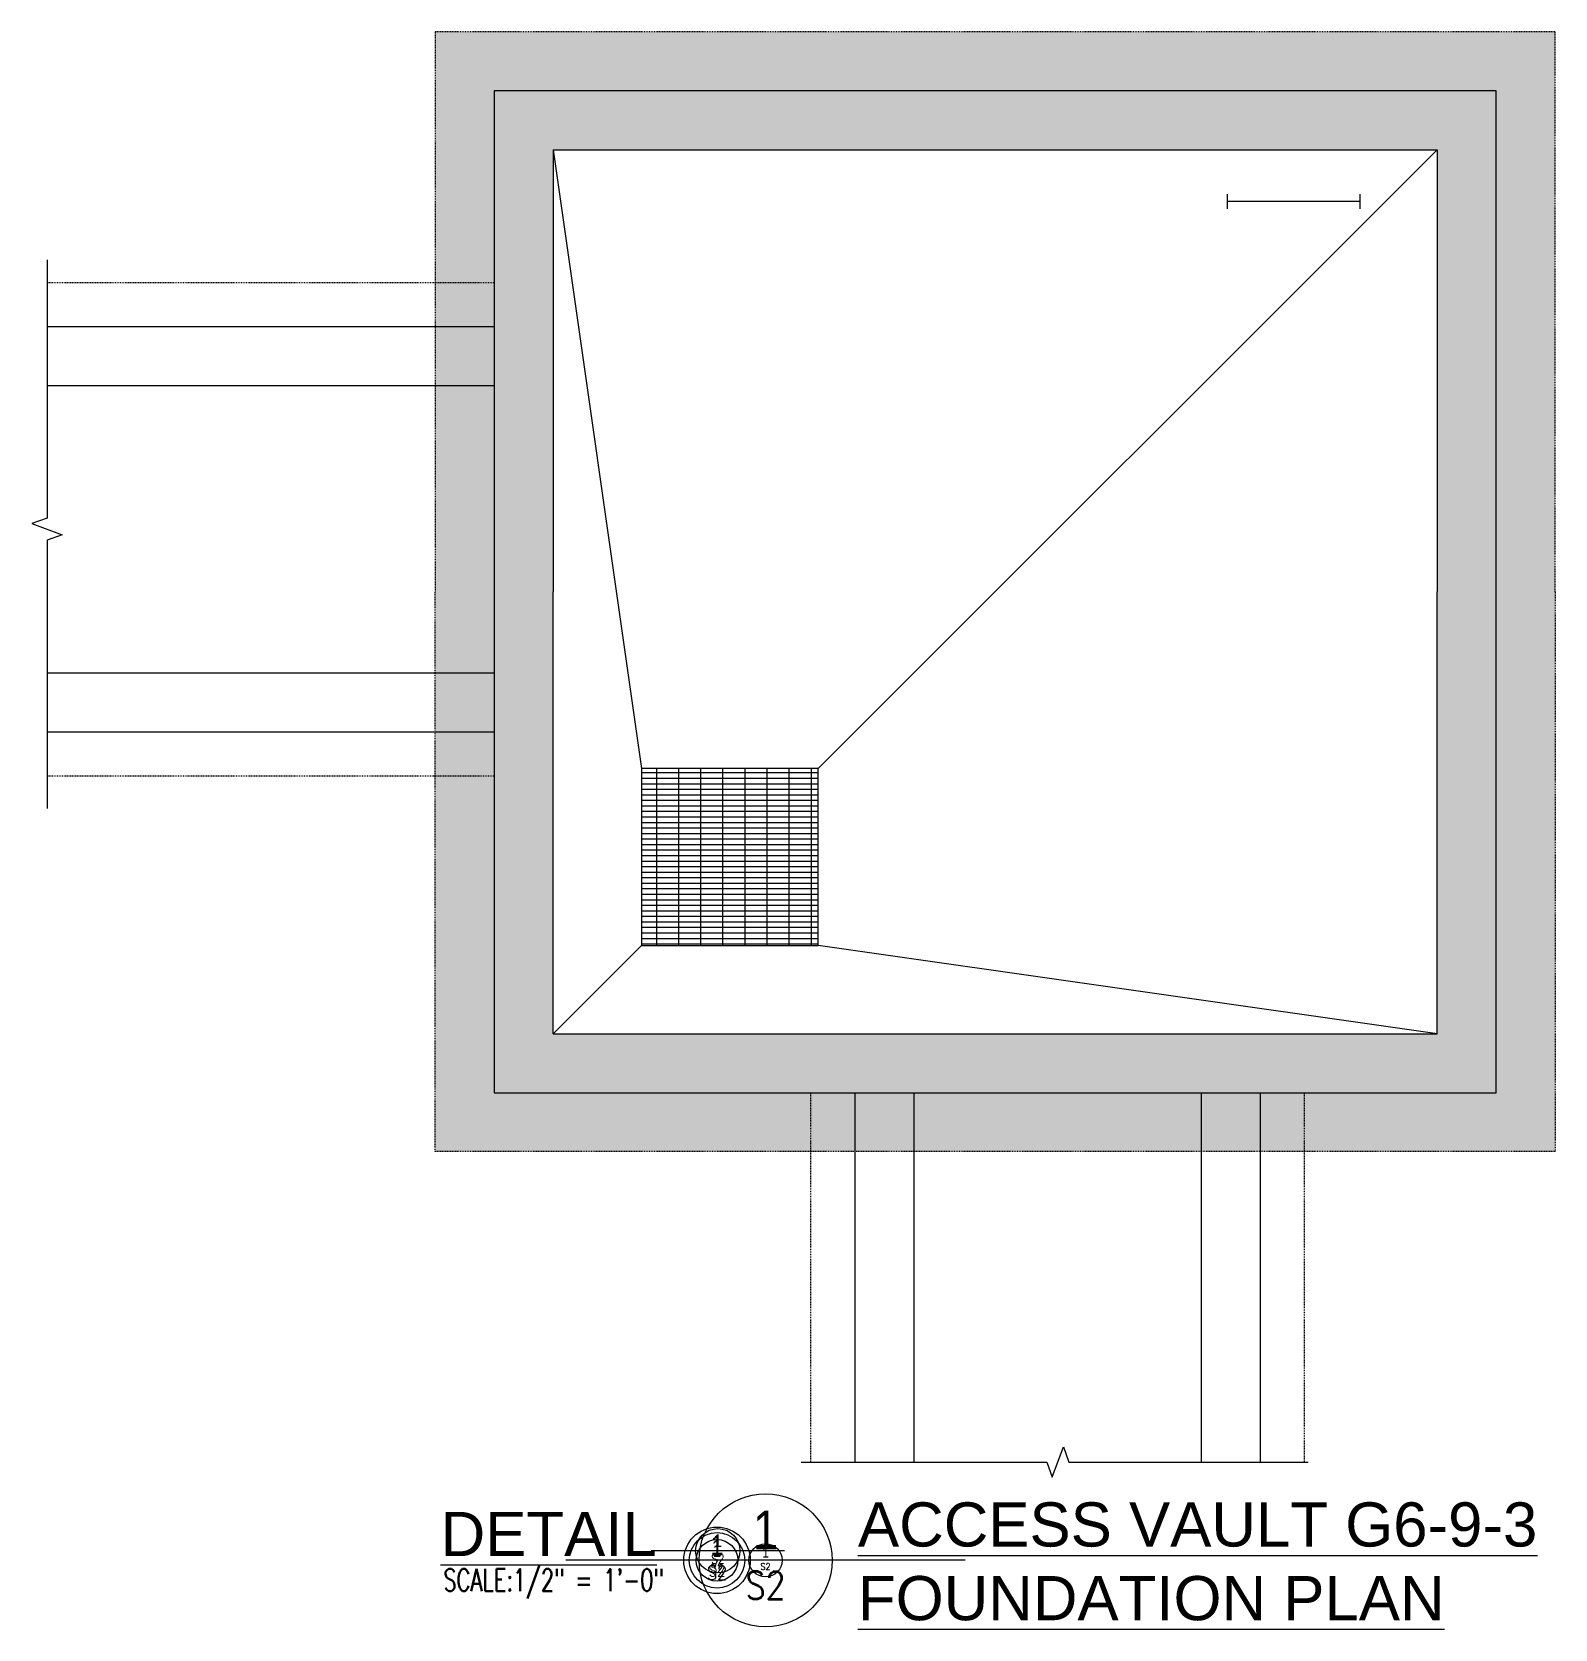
# Model space of a CAD drawing. Header units: inches. Extents: x -154 to 247, y -484 to 644.
# Drawn here: x -110.8 to 96, y 427.5 to 644.3 of the extents above; entities that cross this region are included whole.
import ezdxf
from ezdxf.enums import TextEntityAlignment as Align

# ---------------------------------------------------------------- set-up
doc = ezdxf.new("R2010")
doc.units = ezdxf.units.IN
doc.header["$MEASUREMENT"] = 0
doc.linetypes.add('HIDDEN2', pattern=[0.1875, 0.125, -0.0625])
for name, color, linetype in [('COE-01', 1, 'Continuous'), ('FH-TITLE', 151, 'Continuous'), ('FH-TITLE @ 1', 151, 'Continuous'), ('FH-TITLE @ 24', 151, 'Continuous'), ('FH-TITLE @ 30', 151, 'Continuous'), ('FH-TITLE @ 32', 151, 'Continuous'), ('FH-TITLE @ 40', 151, 'Continuous'), ('FH-TITLE @ 48', 151, 'Continuous'), ('FH-TITLE @ 96', 151, 'Continuous'), ('S-DETL-PN01', 2, 'Continuous'), ('S-DETL-PN02', 4, 'Continuous'), ('S-DIM', 2, 'Continuous'), ('S-EXISTING', 13, 'Continuous'), ('S-FOOTING', 2, 'HIDDEN2')]:
    doc.layers.add(name, color=color, linetype=linetype)
doc.styles.add('BOLD', font='arial.ttf')
doc.styles.add('RomanS_not anno', font='romans.shx', dxfattribs={"width": 0.85})

msp = doc.modelspace()

# ---------------------------------------------------------------- texts
at = {"layer": 'FH-TITLE', "style": 'RomanS_not anno', "width": 0.7}
msp.add_text('SCALE:1/2" = 1\'-0"', height=3, dxfattribs=at).set_placement((-54.94, 432.63))
at = {"layer": 'FH-TITLE', "char_height": 6, "style": 'BOLD'}
for s, insert, width, attachment_point in [('{\\LACCESS VAULT G6-9-3\\PFOUNDATION PLAN}', (1.33, 444.67), 106.6444, 1), ('{\\LDETAIL          }', (-25.97, 437.38), 28.7504, 9)]:
    msp.add_mtext(s, dxfattribs=dict(at, insert=insert, width=width, attachment_point=attachment_point))

# ---------------------------------------------------------------- blocks, each defined once
blk = doc.blocks.new('Subtitle_Ref_Bubble')
at = {"linetype": 'ByBlock', "lineweight": -2}
blk.add_line((9.034, 0), (-9.034, 0), dxfattribs=at)
blk.add_circle((0, 0), 3.011, dxfattribs=at)
at = {"linetype": 'ByBlock', "lineweight": -2, "style": 'BOLD', "width": 0.85}
blk.add_attdef('NUMBER', text='', height=1, dxfattribs=at).set_placement((0, 0.5), align=Align.CENTER)
at = {"linetype": 'ByBlock', "lineweight": -2, "style": 'RomanS_not anno', "width": 0.85}
blk.add_attdef('SHEET', text='', height=0.75, dxfattribs=at).set_placement((0, -0.5), align=Align.TOP_CENTER)
blk = doc.blocks.new('*U63')
at = {"layer": 'FH-TITLE @ 1'}
ref = blk.add_blockref('Subtitle_Ref_Bubble', (-17.8, 436.8), dxfattribs=dict(at, xscale=0.03125, yscale=0.03125, zscale=0.03125))
ref.add_attrib('SHEET', 'S2', dxfattribs={"layer": '0', "color": 0, "linetype": 'ByBlock', "lineweight": -2, "height": 0.0391, "style": 'RomanS_not anno', "width": 0.85}).set_placement((-17.8, 436.79), align=Align.TOP_CENTER)
ref.add_attrib('NUMBER', '1', dxfattribs={"layer": '0', "color": 0, "linetype": 'ByBlock', "lineweight": -2, "height": 0.0547, "style": 'BOLD', "width": 0.85}).set_placement((-17.8, 436.82), align=Align.CENTER)
at = {"layer": 'FH-TITLE @ 24'}
ref = blk.add_blockref('Subtitle_Ref_Bubble', (-11.21, 436.8), dxfattribs=dict(at, xscale=0.75, yscale=0.75, zscale=0.75))
ref.add_attrib('SHEET', 'S2', dxfattribs={"layer": '0', "color": 0, "linetype": 'ByBlock', "lineweight": -2, "height": 0.938, "style": 'RomanS_not anno', "width": 0.85}).set_placement((-11.21, 436.43), align=Align.TOP_CENTER)
ref.add_attrib('NUMBER', '1', dxfattribs={"layer": '0', "color": 0, "linetype": 'ByBlock', "lineweight": -2, "height": 1.31, "style": 'BOLD', "width": 0.85}).set_placement((-11.21, 437.18), align=Align.CENTER)
at = {"layer": 'FH-TITLE @ 30'}
ref = blk.add_blockref('Subtitle_Ref_Bubble', (-17.8, 436.8), dxfattribs=dict(at, xscale=0.9375, yscale=0.9375, zscale=0.9375))
ref.add_attrib('SHEET', 'S2', dxfattribs={"layer": '0', "color": 0, "linetype": 'ByBlock', "lineweight": -2, "height": 1.172, "style": 'RomanS_not anno', "width": 0.85}).set_placement((-17.8, 436.33), align=Align.TOP_CENTER)
ref.add_attrib('NUMBER', '1', dxfattribs={"layer": '0', "color": 0, "linetype": 'ByBlock', "lineweight": -2, "height": 1.64, "style": 'BOLD', "width": 0.85}).set_placement((-17.8, 437.27), align=Align.CENTER)
at = {"layer": 'FH-TITLE @ 32'}
ref = blk.add_blockref('Subtitle_Ref_Bubble', (-17.69, 438.1), dxfattribs=at)
ref.add_attrib('SHEET', 'S2', dxfattribs={"layer": '0', "color": 0, "linetype": 'ByBlock', "lineweight": -2, "height": 1.25, "style": 'RomanS_not anno', "width": 0.85}).set_placement((-17.69, 437.6), align=Align.TOP_CENTER)
ref.add_attrib('NUMBER', '1', dxfattribs={"layer": '0', "color": 0, "linetype": 'ByBlock', "lineweight": -2, "height": 1.75, "style": 'BOLD', "width": 0.85}).set_placement((-17.69, 438.6), align=Align.CENTER)
at = {"layer": 'FH-TITLE @ 40'}
ref = blk.add_blockref('Subtitle_Ref_Bubble', (-17.8, 436.8), dxfattribs=dict(at, xscale=1.25, yscale=1.25, zscale=1.25))
ref.add_attrib('SHEET', 'S2', dxfattribs={"layer": '0', "color": 0, "linetype": 'ByBlock', "lineweight": -2, "height": 1.562, "style": 'RomanS_not anno', "width": 0.85}).set_placement((-17.8, 436.18), align=Align.TOP_CENTER)
ref.add_attrib('NUMBER', '1', dxfattribs={"layer": '0', "color": 0, "linetype": 'ByBlock', "lineweight": -2, "height": 2.19, "style": 'BOLD', "width": 0.85}).set_placement((-17.8, 437.43), align=Align.CENTER)
at = {"layer": 'FH-TITLE @ 48'}
ref = blk.add_blockref('Subtitle_Ref_Bubble', (-17.8, 436.8), dxfattribs=dict(at, xscale=1.5, yscale=1.5, zscale=1.5))
ref.add_attrib('SHEET', 'S2', dxfattribs={"layer": '0', "color": 0, "linetype": 'ByBlock', "lineweight": -2, "height": 1.875, "style": 'RomanS_not anno', "width": 0.85}).set_placement((-17.8, 436.05), align=Align.TOP_CENTER)
ref.add_attrib('NUMBER', '1', dxfattribs={"layer": '0', "color": 0, "linetype": 'ByBlock', "lineweight": -2, "height": 2.62, "style": 'BOLD', "width": 0.85}).set_placement((-17.8, 437.55), align=Align.CENTER)
at = {"layer": 'FH-TITLE @ 96'}
ref = blk.add_blockref('Subtitle_Ref_Bubble', (-11.21, 436.8), dxfattribs=dict(at, xscale=3, yscale=3, zscale=3))
ref.add_attrib('SHEET', 'S2', dxfattribs={"layer": '0', "color": 0, "linetype": 'ByBlock', "lineweight": -2, "height": 3.75, "style": 'RomanS_not anno', "width": 0.85}).set_placement((-11.21, 435.3), align=Align.TOP_CENTER)
ref.add_attrib('NUMBER', '1', dxfattribs={"layer": '0', "color": 0, "linetype": 'ByBlock', "lineweight": -2, "height": 5.25, "style": 'BOLD', "width": 0.85}).set_placement((-11.21, 438.3), align=Align.CENTER)

# ---------------------------------------------------------------- hatches: boundary and pattern name
at = {"layer": 'S-DETL-PN01'}
h = msp.add_hatch(dxfattribs=at)
h.set_pattern_fill('GRATE', color=256, scale=24, style=0)
h.set_pattern_definition([(0, (-1315.9901, 200.2305), (0, 0.75), []), (90, (-1315.99, 200.2305), (-3, 2e-16), [])])
h.paths.add_polyline_path([(-28.05, 520.28), (-4.05, 520.28), (-4.05, 544.28), (-28.05, 544.28)])
at = {"layer": 'S-FOOTING'}
h = msp.add_hatch(dxfattribs=at)
h.set_pattern_fill('CONCRETE_C', color=256, scale=0.9, pattern_type=2)
h.set_pattern_definition([(50, (0, 0), (6.45534, -0.56477), [0.675, -7.425]), (355, (0, 0), (-1.24876, 6.76973), [0.54, -5.94]), (100.4514, (0.538, -0.047), (5.206584, 6.204956), [0.57366, -6.31028]), (46.1842, (0, 1.8), (9.60517, -1.48967), [1.0125, -11.1375]), (96.6356, (0.8, 1.676), (8.41196, 8.76706), [0.86049, -9.46542]), (351.1842, (0, 1.8), (8.41196, 8.76707), [0.81, -8.91]), (21, (0.9, 1.35), (5.372163, -3.62357), [0.675, -7.425]), (326, (0.9, 1.35), (2.18984, 6.52635), [0.54, -5.94]), (71.4514, (1.3477, 1.048), (7.562004, 2.902774), [0.57366, -6.31028]), (37.5, (0, 0), (0.109439, 2.996045), [0, -5.868, 0, -6.03, 0, -5.9625]), (7.5, (0, 0), (2.367626, 3.549705), [0, -3.438, 0, -5.733, 0, -2.2725]), (327.5, (-2.007, 0), (4.804402, -0.202994), [0, -2.25, 0, -7.02, 0, -9.315]), (317.5, (-2.907, 0), (5.248676, 0.900945), [0, -2.925, 0, -4.662, 0, -6.615])])
h.paths.add_polyline_path([(87.95, 636.28), (-48.05, 636.28), (-48.05, 568.28), (-48.05, 500.28), (87.95, 500.28), (87.95, 568.28)], flags=17)
h.paths.add_polyline_path([(79.95, 628.28), (79.95, 568.28), (79.95, 508.28), (-40.05, 508.28), (-40.05, 568.28), (-40.05, 628.28)], flags=16)
h.paths.add_polyline_path([(-4.05, 544.28), (-4.05, 520.28), (79.95, 508.28), (-40.05, 508.28), (-28.05, 520.28), (-28.05, 544.28)], flags=0)
h.paths.add_polyline_path([(95.95, 644.28), (-56.05, 644.28), (-56.05, 610.28), (-48.05, 610.28), (-48.05, 636.28), (87.95, 636.28), (87.95, 568.28), (87.95, 500.28), (61.95, 500.28), (61.95, 492.28), (95.95, 492.28), (95.95, 568.28)])
h.paths.add_polyline_path([(-5.05, 500.28), (-48.05, 500.28), (-48.05, 543.28), (-56.05, 543.28), (-56.05, 492.28), (-5.05, 492.28)], flags=17)
h.paths.add_polyline_path([(-48.05, 610.28), (-56.05, 610.28), (-56.05, 604.28), (-48.05, 604.28)], flags=17)
h.paths.add_polyline_path([(-48.05, 604.28), (-56.05, 604.28), (-56.05, 596.28), (-48.05, 596.28)], flags=17)
h.paths.add_polyline_path([(-48.05, 568.28), (-48.05, 596.28), (-56.05, 596.28), (-56.05, 568.28), (-56.05, 557.28), (-48.05, 557.28)], flags=17)
h.paths.add_polyline_path([(-48.05, 557.28), (-56.05, 557.28), (-56.05, 549.28), (-48.05, 549.28)], flags=17)
h.paths.add_polyline_path([(-48.05, 549.28), (-56.05, 549.28), (-56.05, 543.28), (-48.05, 543.28)], flags=17)
h.paths.add_polyline_path([(0.95, 500.28), (-5.05, 500.28), (-5.05, 492.28), (0.95, 492.28)], flags=17)
h.paths.add_polyline_path([(8.95, 500.28), (0.95, 500.28), (0.95, 492.28), (8.95, 492.28)], flags=17)
h.paths.add_polyline_path([(47.95, 500.28), (8.95, 500.28), (8.95, 492.28), (47.95, 492.28)], flags=17)
h.paths.add_polyline_path([(55.95, 500.28), (47.95, 500.28), (47.95, 492.28), (55.95, 492.28)], flags=17)
h.paths.add_polyline_path([(61.95, 500.28), (55.95, 500.28), (55.95, 492.28), (61.95, 492.28)], flags=17)

# ---------------------------------------------------------------- linework, layer by layer
at = {"layer": 'COE-01'}
for p, q in [((51.45, 622.28), (51.45, 620.28)), ((69.45, 622.28), (69.45, 620.28)), ((69.45, 621.28), (51.45, 621.28))]:
    msp.add_line(p, q, dxfattribs=at)
at = {"layer": 'S-DETL-PN02'}
for p, q in [((-40.05, 628.28), (79.95, 628.28)), ((-40.05, 628.28), (-40.05, 568.28)), ((-40.05, 628.28), (-28.05, 544.28)), ((79.95, 628.28), (-4.05, 544.28)), ((79.95, 628.28), (79.95, 568.28)), ((-40.05, 508.28), (-40.05, 568.28)), ((79.95, 508.28), (79.95, 568.28)), ((-28.05, 520.28), (-40.05, 508.28)), ((79.95, 508.28), (-4.05, 520.28)), ((-40.05, 508.28), (79.95, 508.28)), ((-40.05, 508.28), (79.95, 508.28))]:
    msp.add_line(p, q, dxfattribs=at)
for points in [[(-48.05, 568.28), (-48.05, 500.28), (87.95, 500.28), (87.95, 568.28), (87.95, 636.28), (-48.05, 636.28)], [(-28.05, 520.28), (-4.05, 520.28), (-4.05, 544.28), (-28.05, 544.28)]]:
    msp.add_lwpolyline(points, close=True, dxfattribs=at)
at = {"layer": 'S-DIM', "linetype": 'Continuous'}
for points in [[(-108.73, 613.33), (-108.73, 578.28), (-110.79, 577.53), (-106.67, 576.03), (-108.73, 575.28), (-108.73, 538.84)], [(-6.39, 450.13), (26.96, 450.13), (27.71, 448.07), (29.21, 452.19), (29.96, 450.13), (62.45, 450.13)]]:
    msp.add_lwpolyline(points, dxfattribs=at)
at = {"layer": 'S-EXISTING', "linetype": 'HIDDEN2'}
for p, q in [((-108.73, 610.28), (-48.05, 610.28)), ((-108.73, 543.28), (-48.05, 543.28)), ((-5.05, 450.13), (-5.05, 500.28)), ((61.95, 450.13), (61.95, 500.28))]:
    msp.add_line(p, q, dxfattribs=at)
at = {"layer": 'S-EXISTING'}
for p, q in [((-108.73, 604.28), (-48.05, 604.28)), ((-108.73, 596.28), (-48.05, 596.28)), ((-108.73, 557.28), (-48.05, 557.28)), ((-108.73, 549.28), (-48.05, 549.28)), ((0.95, 450.13), (0.95, 500.28)), ((8.95, 450.13), (8.95, 500.28)), ((47.95, 450.13), (47.95, 500.28)), ((55.95, 450.13), (55.95, 500.28))]:
    msp.add_line(p, q, dxfattribs=at)
at = {"layer": 'S-FOOTING'}
for points in [[(95.95, 568.28), (95.95, 644.28), (-56.05, 644.28), (-56.05, 568.28)], [(95.95, 568.28), (95.95, 492.28), (-56.05, 492.28), (-56.05, 568.28)]]:
    msp.add_lwpolyline(points, dxfattribs=at)

# ---------------------------------------------------------------- block references
at = {"layer": 'FH-TITLE'}
msp.add_blockref('*U63', (0, 0), dxfattribs=at)

msp.set_redraw_order([(e.dxf.handle, doc.entitydb.next_handle()) for e in msp.query("TEXT MTEXT ATTDEF DIMENSION ARC_DIMENSION")])  # texts and dimensions are drawn at this point

doc.saveas('drawing.dxf')
